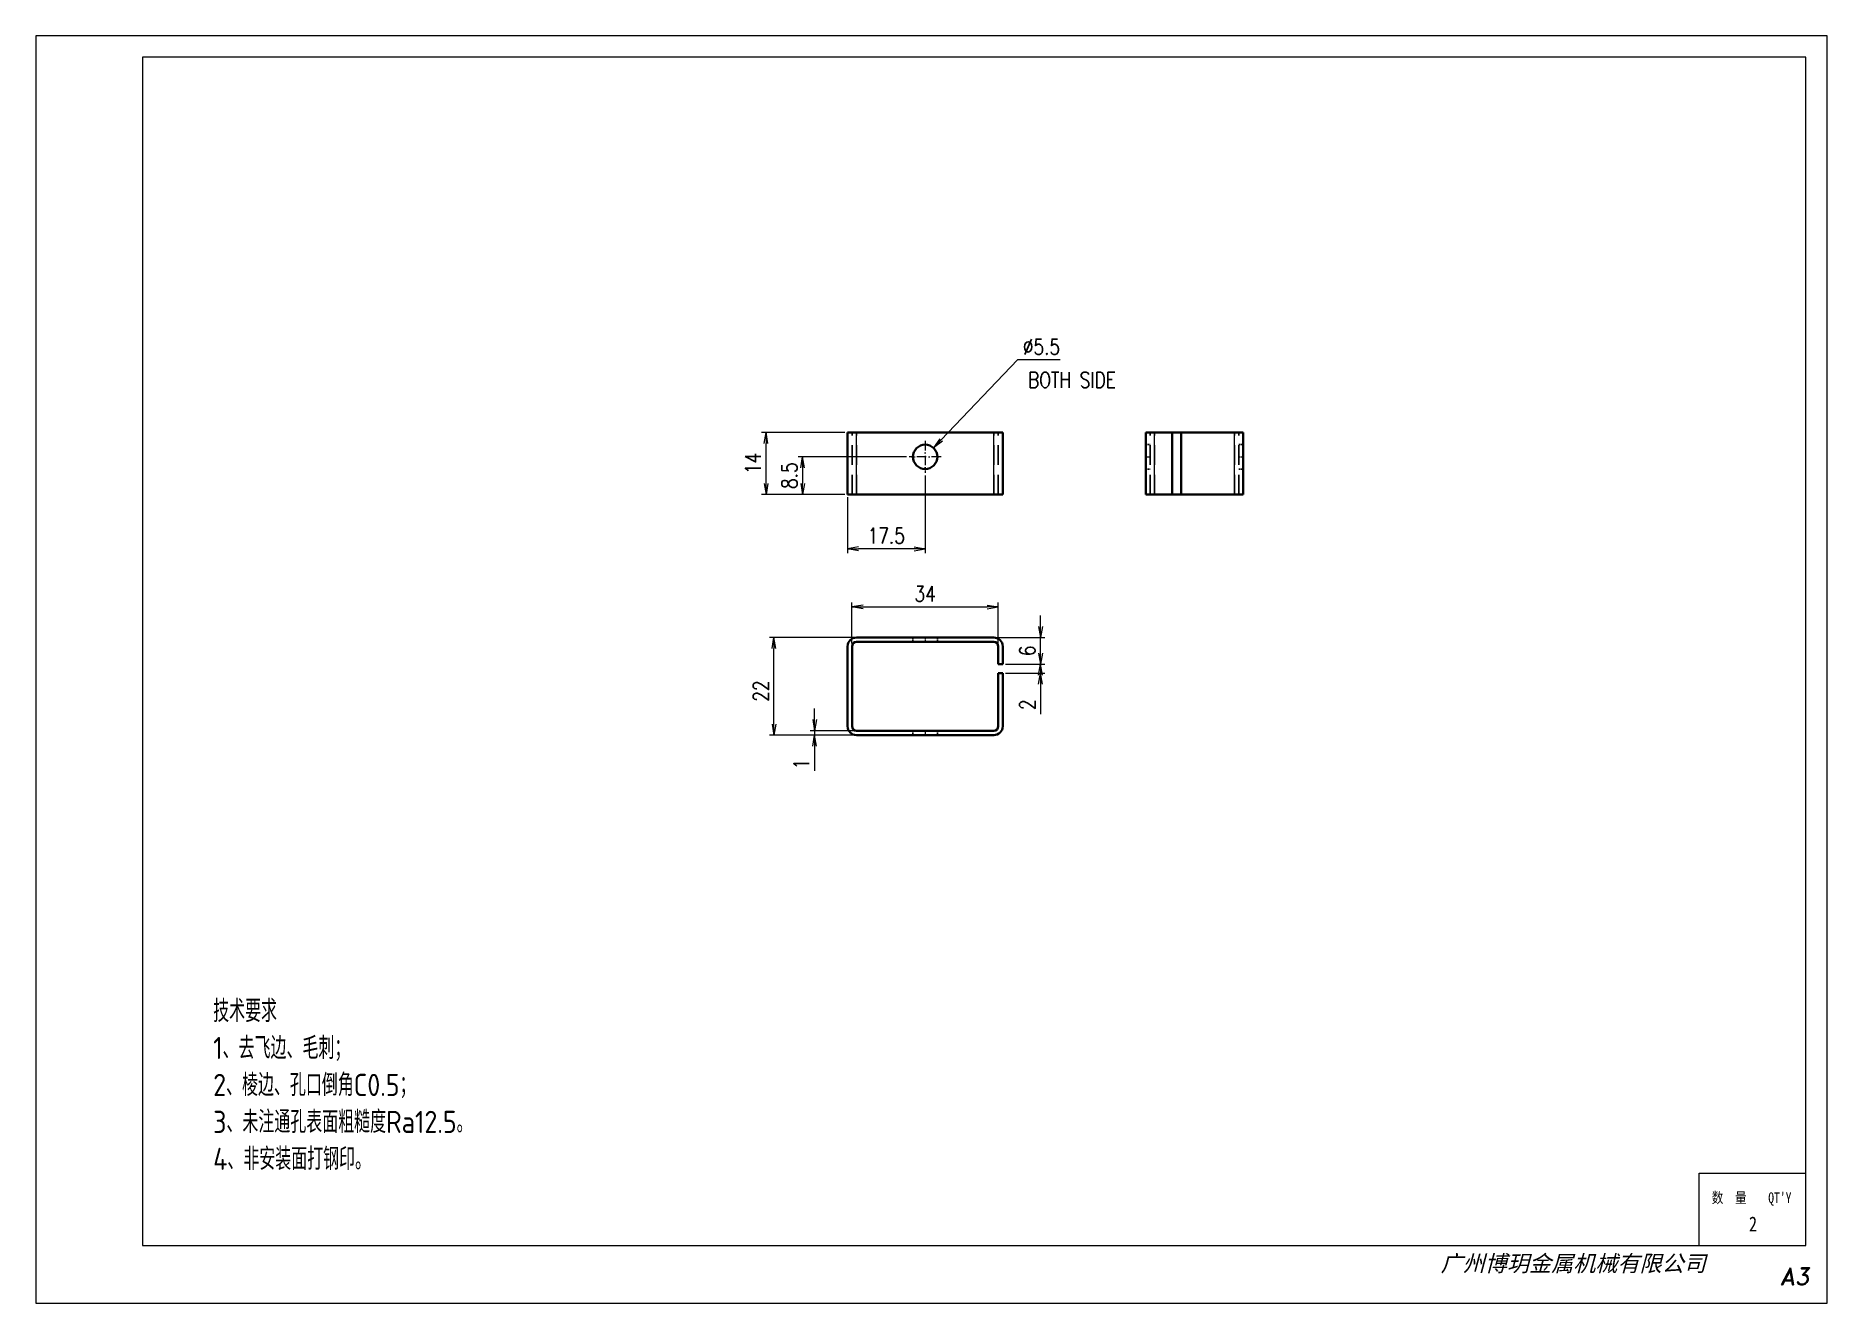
# Model space of a CAD drawing. Header units: millimetres. Extents: x 947 to 8432, y 980 to 2342.
# Drawn here: x 4630 to 5034.1, y 1550 to 1835.7 of the extents above; entities that cross this region are included whole.
import ezdxf
from ezdxf.enums import TextEntityAlignment as Align

# ---------------------------------------------------------------- set-up
doc = ezdxf.new("R2010")
doc.units = ezdxf.units.MM
for name, pattern in [('AM_ISO08W050x2', [9, 6, -0.75, 1.5, -0.75]), ('DASHDOT', [18.5, 12, -3, 0.5, -3]), ('DASHED', [19.05, 12.7, -6.35])]:
    doc.linetypes.add(name, pattern=pattern)
doc.layers.add('DIM', color=3, linetype='Continuous')
doc.layers.add('hidden', color=1, linetype='DASHED')
for name, color, linetype, lineweight in [('DRAWING', 7, 'Continuous', 35), ('中心线', 2, 'AM_ISO08W050x2', 18), ('图框BY', 7, 'Continuous', 0), ('标注线', 3, 'Continuous', 18)]:
    doc.layers.add(name, color=color, linetype=linetype, lineweight=lineweight)
doc.styles.add('DIM', font='romans.shx', dxfattribs={"width": 0.8, "bigfont": 'bigfont.shx'})
doc.styles.add('STYLE1', font='')
doc.styles.add('国标', font='simfang.ttf', dxfattribs={"width": 0.8})
doc.styles.add('机械长仿宋', font='gbenor.shx', dxfattribs={"height": 1, "bigfont": 'gbcbig.shx'})
doc.styles.add('标题字', font='romand.shx', dxfattribs={"oblique": 10, "bigfont": 'bigfont.shx'})
doc.styles.get('STYLE1').set_extended_font_data('SimSun')
doc.dimstyles.new('XR 1-1$0', dxfattribs={"dimtxt": 3.5, "dimasz": 2.5, "dimexe": 1, "dimexo": 0.625, "dimgap": 1.2, "dimtad": 1, "dimzin": 9, "dimdsep": 46, "dimtxsty": 'DIM', "dimblk": 'OPEN', "dimcen": 0, "dimclrd": 8, "dimclre": 8, "dimclrt": 2, "dimazin": 2, "dimtfac": 0.5, "dimtmove": 0, "dimatfit": 3, "dimldrblk": 'OPEN', "dimfxl": 1, "dimtolj": 2, "dimlwd": 18, "dimlwe": 18, "dimarcsym": 0})
doc.dimstyles.new('XR 1-1$3', dxfattribs={"dimtxt": 3.5, "dimasz": 2.5, "dimexe": 1, "dimexo": 0.625, "dimgap": 1.2, "dimtad": 1, "dimtoh": 1, "dimdsep": 46, "dimtxsty": 'DIM', "dimblk": 'OPEN', "dimcen": 0, "dimclrd": 8, "dimclre": 8, "dimclrt": 2, "dimazin": 2, "dimtfac": 0.5, "dimtofl": 0, "dimtmove": 0, "dimatfit": 3, "dimldrblk": 'OPEN', "dimfxl": 1, "dimtolj": 2, "dimlwd": 18, "dimlwe": 18, "dimarcsym": 0})

msp = doc.modelspace()

# ---------------------------------------------------------------- texts
at = {"layer": 'DIM', "insert": (4853.819, 1759.889), "char_height": 3.5, "width": 29.70421, "attachment_point": 1, "style": 'DIM'}
msp.add_mtext('{\\Fromans,bigfont|c134;BOTH SIDE}', dxfattribs=at)
at = {"layer": '图框BY', "style": '国标', "width": 0.8}
for s, p in [('数  量', (5008.01, 1572.577)), ("QT'Y ", (5020.76, 1572.577))]:
    msp.add_text(s, height=2.4051, dxfattribs=at).set_placement(p)
msp.add_text('2', height=3.367, dxfattribs=at).set_placement((5017.318, 1566.163), align=Align.CENTER)
at = {"layer": '图框BY', "lineweight": -3, "style": 'STYLE1', "oblique": 15}
msp.add_text('广州博玥金属机械有限公司', height=3.6557, dxfattribs=at).set_placement((4946.861, 1557.147))
at = {"layer": '图框BY', "style": '标题字', "oblique": 10}
msp.add_text('A3', height=3.8481, dxfattribs=at).set_placement((5026.755, 1556.025), align=Align.MIDDLE)
at = {"layer": '标注线', "color": 2, "insert": (4670, 1580), "char_height": 5, "width": 114.82461, "attachment_point": 7, "style": '机械长仿宋'}
msp.add_mtext('\\A2;技术要求\\P1、去飞边、毛刺；\\P2、棱边、孔口倒角C0.5；\\P3、未注通孔表面粗糙度Ra12.5。\\P4、非安装面打钢印。', dxfattribs=at)

# ---------------------------------------------------------------- blocks, each defined once
blk = doc.blocks.new('_Open')
at = {"color": 0, "linetype": 'ByBlock', "lineweight": -2}
for p, q in [((-1, 0.17), (0, 0)), ((-1, -0.17), (0, 0)), ((0, 0), (-1, 0))]:
    blk.add_line(p, q, dxfattribs=at)
blk = doc.blocks.new('*D239')
at = {"layer": 'DIM', "color": 8, "lineweight": 18, "transparency": 16777216}
for p, q in [((4805.65, 1681.57), (4805.65, 1684.07)), ((4815.36, 1679.07), (4804.65, 1679.07)), ((4815.18, 1678.07), (4804.65, 1678.07)), ((4805.65, 1679.07), (4805.65, 1678.07)), ((4805.65, 1675.57), (4805.65, 1670))]:
    blk.add_line(p, q, dxfattribs=at)
at = {"layer": 'DIM', "color": 8, "lineweight": 18, "transparency": 16777216, "xscale": 2.5, "yscale": 2.5, "zscale": 2.5}
for p, rotation in [((4805.65, 1679.07), 270), ((4805.65, 1678.07), 90)]:
    blk.add_blockref('_Open', p, dxfattribs=dict(at, rotation=rotation))
at = {"layer": 'DIM', "color": 2, "transparency": 16777216, "insert": (4802.7, 1671.53), "char_height": 3.5, "attachment_point": 5, "rotation": 90, "style": 'DIM'}
blk.add_mtext('\\A2;1', dxfattribs=at)
blk = doc.blocks.new('*D240')
at = {"layer": 'DIM', "color": 8, "lineweight": 18, "transparency": 16777216}
for p, q in [((4812.47, 1746.31), (4793.7, 1746.31)), ((4794.7, 1734.81), (4794.7, 1743.81)), ((4812.47, 1732.31), (4793.7, 1732.31))]:
    blk.add_line(p, q, dxfattribs=at)
at = {"layer": 'DIM', "color": 8, "lineweight": 18, "transparency": 16777216, "xscale": 2.5, "yscale": 2.5, "zscale": 2.5}
for p, rotation in [((4794.7, 1746.31), 90), ((4794.7, 1732.31), 270)]:
    blk.add_blockref('_Open', p, dxfattribs=dict(at, rotation=rotation))
at = {"layer": 'DIM', "color": 2, "transparency": 16777216, "insert": (4791.75, 1739.31), "char_height": 3.5, "attachment_point": 5, "rotation": 90, "style": 'DIM'}
blk.add_mtext('\\A2;14', dxfattribs=at)
blk = doc.blocks.new('*D241')
at = {"layer": 'DIM', "color": 8, "lineweight": 18, "transparency": 16777216}
for p, q in [((4826.39, 1740.81), (4801.96, 1740.81)), ((4802.96, 1738.31), (4802.96, 1734.81)), ((4812.47, 1732.31), (4801.96, 1732.31))]:
    blk.add_line(p, q, dxfattribs=at)
at = {"layer": 'DIM', "color": 8, "lineweight": 18, "transparency": 16777216, "xscale": 2.5, "yscale": 2.5, "zscale": 2.5}
for p, rotation in [((4802.96, 1740.81), 90), ((4802.96, 1732.31), 270)]:
    blk.add_blockref('_Open', p, dxfattribs=dict(at, rotation=rotation))
at = {"layer": 'DIM', "color": 2, "transparency": 16777216, "insert": (4800.01, 1736.56), "char_height": 3.5, "attachment_point": 5, "rotation": 90, "style": 'DIM'}
blk.add_mtext('\\A2;8.5', dxfattribs=at)
blk = doc.blocks.new('*D242')
at = {"layer": 'DIM', "color": 8, "lineweight": 18, "transparency": 16777216}
for p, q in [((4830.59, 1736.61), (4830.59, 1719.07)), ((4813.09, 1731.68), (4813.09, 1719.07)), ((4828.09, 1720.07), (4815.59, 1720.07))]:
    blk.add_line(p, q, dxfattribs=at)
at = {"layer": 'DIM', "color": 8, "lineweight": 18, "transparency": 16777216, "xscale": 2.5, "yscale": 2.5, "zscale": 2.5, "rotation": 180}
blk.add_blockref('_Open', (4813.09, 1720.07), dxfattribs=at)
at = {"layer": 'DIM', "color": 8, "lineweight": 18, "transparency": 16777216, "xscale": 2.5, "yscale": 2.5, "zscale": 2.5}
blk.add_blockref('_Open', (4830.59, 1720.07), dxfattribs=at)
at = {"layer": 'DIM', "color": 2, "transparency": 16777216, "insert": (4821.84, 1723.02), "char_height": 3.5, "attachment_point": 5, "style": 'DIM'}
blk.add_mtext('\\A2;17.5', dxfattribs=at)
blk = doc.blocks.new('*D243')
at = {"layer": 'DIM', "color": 8, "lineweight": 18, "transparency": 16777216}
for p, q in [((4814.47, 1700.07), (4795.48, 1700.07)), ((4796.48, 1680.57), (4796.48, 1697.57)), ((4814.55, 1678.07), (4795.48, 1678.07))]:
    blk.add_line(p, q, dxfattribs=at)
at = {"layer": 'DIM', "color": 8, "lineweight": 18, "transparency": 16777216, "xscale": 2.5, "yscale": 2.5, "zscale": 2.5}
for p, rotation in [((4796.48, 1700.07), 90), ((4796.48, 1678.07), 270)]:
    blk.add_blockref('_Open', p, dxfattribs=dict(at, rotation=rotation))
at = {"layer": 'DIM', "color": 2, "transparency": 16777216, "insert": (4793.53, 1687.99), "char_height": 3.5, "attachment_point": 5, "rotation": 90, "style": 'DIM'}
blk.add_mtext('\\A2;22', dxfattribs=at)
blk = doc.blocks.new('*D244')
at = {"layer": '标注线', "color": 8, "lineweight": 18, "transparency": 16777216}
for p, q in [((4814.09, 1698.69), (4814.09, 1707.97)), ((4816.59, 1706.97), (4844.59, 1706.97)), ((4847.09, 1698.69), (4847.09, 1707.97))]:
    blk.add_line(p, q, dxfattribs=at)
at = {"layer": '标注线', "color": 8, "lineweight": 18, "transparency": 16777216, "xscale": 2.5, "yscale": 2.5, "zscale": 2.5, "rotation": 180}
blk.add_blockref('_Open', (4814.09, 1706.97), dxfattribs=at)
at = {"layer": '标注线', "color": 8, "lineweight": 18, "transparency": 16777216, "xscale": 2.5, "yscale": 2.5, "zscale": 2.5}
blk.add_blockref('_Open', (4847.09, 1706.97), dxfattribs=at)
at = {"layer": '标注线', "color": 2, "transparency": 16777216, "insert": (4830.59, 1709.92), "char_height": 3.5, "attachment_point": 5, "style": 'DIM'}
blk.add_mtext('\\A2;\\A2;34', dxfattribs=at)
blk = doc.blocks.new('*D245')
at = {"layer": 'DIM', "color": 8, "lineweight": 18, "transparency": 16777216}
for p, q in [((4851.43, 1762.65), (4834.22, 1744.61)), ((4861.03, 1762.65), (4851.43, 1762.65))]:
    blk.add_line(p, q, dxfattribs=at)
at = {"layer": 'DIM', "color": 8, "lineweight": 18, "transparency": 16777216, "xscale": 2.5, "yscale": 2.5, "zscale": 2.5, "rotation": 226.3540472996767}
blk.add_blockref('_Open', (4832.49, 1742.8), dxfattribs=at)
at = {"layer": 'DIM', "color": 2, "transparency": 16777216, "insert": (4856.83, 1765.6), "char_height": 3.5, "attachment_point": 5, "style": 'DIM'}
blk.add_mtext('\\A2;∅5.5', dxfattribs=at)
blk = doc.blocks.new('*D246')
at = {"layer": '标注线', "color": 8, "lineweight": 18, "transparency": 16777216}
for p, q in [((4856.61, 1702.57), (4856.61, 1705.07)), ((4846.72, 1700.07), (4857.61, 1700.07)), ((4856.61, 1694.07), (4856.61, 1700.07)), ((4848.72, 1694.07), (4857.61, 1694.07)), ((4856.61, 1691.57), (4856.61, 1689.07))]:
    blk.add_line(p, q, dxfattribs=at)
at = {"layer": '标注线', "color": 8, "lineweight": 18, "transparency": 16777216, "xscale": 2.5, "yscale": 2.5, "zscale": 2.5}
for p, rotation in [((4856.61, 1700.07), 270), ((4856.61, 1694.07), 90)]:
    blk.add_blockref('_Open', p, dxfattribs=dict(at, rotation=rotation))
at = {"layer": '标注线', "color": 2, "transparency": 16777216, "insert": (4853.66, 1697.07), "char_height": 3.5, "attachment_point": 5, "rotation": 90, "style": 'DIM'}
blk.add_mtext('\\A2;6', dxfattribs=at)
blk = doc.blocks.new('*D247')
at = {"layer": '标注线', "color": 8, "lineweight": 18, "transparency": 16777216}
for p, q in [((4856.61, 1696.57), (4856.61, 1699.07)), ((4849.34, 1694.07), (4857.61, 1694.07)), ((4856.61, 1694.07), (4856.61, 1692.07)), ((4848.72, 1692.07), (4857.61, 1692.07)), ((4856.61, 1689.57), (4856.61, 1682.8))]:
    blk.add_line(p, q, dxfattribs=at)
at = {"layer": '标注线', "color": 8, "lineweight": 18, "transparency": 16777216, "xscale": 2.5, "yscale": 2.5, "zscale": 2.5}
for p, rotation in [((4856.61, 1694.07), 270), ((4856.61, 1692.07), 90)]:
    blk.add_blockref('_Open', p, dxfattribs=dict(at, rotation=rotation))
at = {"layer": '标注线', "color": 2, "transparency": 16777216, "insert": (4853.66, 1684.93), "char_height": 3.5, "attachment_point": 5, "rotation": 90, "style": 'DIM'}
blk.add_mtext('\\A2;2', dxfattribs=at)

# ---------------------------------------------------------------- dimensions: what is measured, and where the dimension line sits
at = {"layer": 'DIM'}
dim = msp.add_diameter_dim_2p(p1=(4828.697, 1738.817), p2=(4832.493, 1742.797), dimstyle='XR 1-1$3', dxfattribs=at)
dim.commit()
dim.dimension.update_dxf_attribs({"geometry": '*D245', "text_midpoint": (4856.833, 1762.654), "dimtype": 163})
for base, p1, p2, picture, middle in [((4794.7, 1746.307), (4813.095, 1732.307), (4813.095, 1746.307), '*D240', (4791.75, 1739.307)), ((4802.961, 1732.307), (4827.02, 1740.807), (4813.095, 1732.307), '*D241', (4800.011, 1736.557)), ((4805.647, 1678.067), (4815.982, 1679.067), (4815.803, 1678.067), '*D239', (4802.697, 1671.533))]:
    dim = msp.add_linear_dim(base=base, p1=p1, p2=p2, angle=90, dimstyle='XR 1-1$0', dxfattribs=at)
    dim.commit()
    dim.dimension.update_dxf_attribs({"geometry": picture, "text_midpoint": middle})
dim = msp.add_linear_dim(base=(4813.095, 1720.071), p1=(4830.595, 1737.232), p2=(4813.095, 1732.307), dimstyle='XR 1-1$0', dxfattribs=at)
dim.commit()
dim.dimension.update_dxf_attribs({"geometry": '*D242', "text_midpoint": (4821.845, 1723.021)})
dim = msp.add_linear_dim(base=(4796.48, 1700.067), p1=(4815.178, 1678.067), p2=(4815.095, 1700.067), angle=90, dimstyle='XR 1-1$0', dxfattribs=at)
dim.commit()
dim.dimension.update_dxf_attribs({"geometry": '*D243', "text_midpoint": (4796.48, 1687.985), "dimtype": 160})
at = {"layer": '标注线'}
dim = msp.add_linear_dim(base=(4847.095, 1706.972), p1=(4814.095, 1698.067), p2=(4847.095, 1698.067), text='\\A2;34', dimstyle='XR 1-1$0', override={"dimtxsty": 'DIM', "dimldrblk": 'Open'}, dxfattribs=at)
dim.commit()
dim.dimension.update_dxf_attribs({"geometry": '*D244', "text_midpoint": (4830.595, 1709.922)})
for base, p1, p2, picture, middle in [((4856.615, 1700.067), (4848.095, 1694.067), (4846.095, 1700.067), '*D246', (4853.665, 1697.067)), ((4856.615, 1692.067), (4848.72, 1694.067), (4848.095, 1692.067), '*D247', (4853.665, 1684.933))]:
    dim = msp.add_linear_dim(base=base, p1=p1, p2=p2, angle=90, dimstyle='XR 1-1$0', dxfattribs=at)
    dim.commit()
    dim.dimension.update_dxf_attribs({"geometry": picture, "text_midpoint": middle})

# ---------------------------------------------------------------- linework, layer by layer
at = {"color": 7, "lineweight": 13, "ltscale": 0.35}
for p, q in [((4815.095, 1732.307), (4815.095, 1746.307)), ((4846.095, 1732.307), (4846.095, 1746.307)), ((4882.335, 1732.307), (4882.335, 1746.307)), ((4900.335, 1732.307), (4900.335, 1746.307))]:
    msp.add_line(p, q, dxfattribs=at)
at = {"layer": 'DRAWING', "ltscale": 0.05}
for p, q in [((4815.095, 1746.307), (4813.095, 1746.307)), ((4848.095, 1746.307), (4846.095, 1746.307)), ((4882.335, 1746.307), (4880.335, 1746.307)), ((4902.335, 1746.307), (4900.335, 1746.307)), ((4815.095, 1732.307), (4813.095, 1732.307)), ((4848.095, 1732.307), (4846.095, 1732.307)), ((4882.335, 1732.307), (4880.335, 1732.307)), ((4902.335, 1732.307), (4900.335, 1732.307))]:
    msp.add_line(p, q, dxfattribs=at)
at = {"layer": 'DRAWING', "ltscale": 0.35}
for p, q in [((4813.095, 1732.307), (4813.095, 1746.307)), ((4848.095, 1732.307), (4848.095, 1746.307)), ((4880.335, 1732.307), (4880.335, 1746.307)), ((4886.335, 1732.307), (4886.335, 1746.307)), ((4888.335, 1732.307), (4888.335, 1746.307)), ((4902.335, 1732.307), (4902.335, 1746.307))]:
    msp.add_line(p, q, dxfattribs=at)
at = {"layer": 'DRAWING'}
for p, q in [((4815.095, 1746.307), (4846.095, 1746.307)), ((4815.095, 1732.307), (4846.095, 1732.307)), ((4815.095, 1700.067), (4846.095, 1700.067)), ((4846.095, 1699.067), (4815.095, 1699.067)), ((4848.095, 1694.067), (4847.095, 1694.067)), ((4848.095, 1692.067), (4847.095, 1692.067)), ((4846.095, 1679.067), (4815.095, 1679.067)), ((4846.095, 1678.067), (4815.095, 1678.067))]:
    msp.add_line(p, q, dxfattribs=at)
at = {"layer": 'DRAWING', "ltscale": 0.45}
for p, q in [((4882.335, 1746.307), (4900.335, 1746.307)), ((4882.335, 1732.307), (4900.335, 1732.307)), ((4813.095, 1680.067), (4813.095, 1698.067)), ((4814.095, 1698.067), (4814.095, 1680.067)), ((4847.095, 1694.067), (4847.095, 1698.067)), ((4848.095, 1698.067), (4848.095, 1694.067)), ((4847.095, 1680.067), (4847.095, 1692.067)), ((4848.095, 1692.067), (4848.095, 1680.067))]:
    msp.add_line(p, q, dxfattribs=at)
at = {"layer": 'DRAWING'}
msp.add_circle((4830.595, 1740.807), 2.75, dxfattribs=at)
for centre, radius, start, end in [((4815.095, 1698.067), 2, 90, 180), ((4815.095, 1698.067), 1, 90, 180), ((4846.095, 1698.067), 2, 0, 90), ((4846.095, 1698.067), 1, 0, 90), ((4815.095, 1680.067), 2, 180, 270), ((4815.095, 1680.067), 1, 180, 270), ((4846.095, 1680.067), 1, 270, 0), ((4846.095, 1680.067), 2, 270, 0)]:
    msp.add_arc(centre, radius, start, end, dxfattribs=at)
at = {"layer": 'hidden', "linetype": 'DASHED', "ltscale": 0.35}
for p, q in [((4814.095, 1732.307), (4814.095, 1746.307)), ((4815.095, 1732.307), (4815.095, 1746.307)), ((4815.095, 1732.307), (4815.095, 1746.307)), ((4815.095, 1732.307), (4815.095, 1746.307)), ((4846.095, 1732.307), (4846.095, 1746.307)), ((4846.095, 1732.307), (4846.095, 1746.307)), ((4846.095, 1732.307), (4846.095, 1746.307)), ((4847.095, 1732.307), (4847.095, 1746.307)), ((4881.335, 1732.307), (4881.335, 1746.307)), ((4882.335, 1732.307), (4882.335, 1746.307)), ((4882.335, 1732.307), (4882.335, 1746.307)), ((4882.335, 1732.307), (4882.335, 1746.307)), ((4900.335, 1732.307), (4900.335, 1746.307)), ((4900.335, 1732.307), (4900.335, 1746.307)), ((4900.335, 1732.307), (4900.335, 1746.307)), ((4901.335, 1732.307), (4901.335, 1746.307))]:
    msp.add_line(p, q, dxfattribs=at)
at = {"layer": 'hidden', "linetype": 'DASHED', "ltscale": 0.025}
for p, q in [((4880.335, 1743.557), (4881.335, 1743.557)), ((4901.335, 1743.557), (4902.335, 1743.557)), ((4880.335, 1738.057), (4881.335, 1738.057)), ((4901.335, 1738.057), (4902.335, 1738.057)), ((4827.845, 1700.067), (4827.845, 1699.067)), ((4833.345, 1700.067), (4833.345, 1699.067)), ((4827.845, 1679.067), (4827.845, 1678.067)), ((4833.345, 1679.067), (4833.345, 1678.067))]:
    msp.add_line(p, q, dxfattribs=at)
at = {"layer": '中心线', "linetype": 'DASHDOT', "ltscale": 0.17875}
for p, q in [((4830.595, 1744.382), (4830.595, 1737.232)), ((4834.17, 1740.807), (4827.02, 1740.807))]:
    msp.add_line(p, q, dxfattribs=at)
at = {"layer": '中心线', "linetype": 'DASHDOT', "ltscale": 0.03}
for p, q in [((4880.235, 1740.807), (4881.435, 1740.807)), ((4901.235, 1740.807), (4902.435, 1740.807))]:
    msp.add_line(p, q, dxfattribs=at)
at = {"layer": '中心线', "linetype": 'DASHDOT', "ltscale": 0.030015}
for p, q in [((4830.595, 1700.167), (4830.595, 1698.966)), ((4830.595, 1679.167), (4830.595, 1677.966))]:
    msp.add_line(p, q, dxfattribs=at)
at = {"layer": '图框BY'}
msp.add_lwpolyline([(5034.051, 1835.722), (4630, 1835.722), (4630, 1550), (5034.051, 1550)], close=True, dxfattribs=at)
for points in [[(4654.051, 1830.911), (4654.051, 1562.987), (5029.241, 1562.987), (5029.241, 1830.911), (4654.051, 1830.911)], [(5005.19, 1562.987), (5005.19, 1579.342), (5029.241, 1579.342)]]:
    msp.add_lwpolyline(points, dxfattribs=at)

msp.set_redraw_order([(e.dxf.handle, doc.entitydb.next_handle()) for e in msp.query("TEXT MTEXT ATTDEF DIMENSION ARC_DIMENSION")])  # texts and dimensions are drawn at this point

doc.saveas('drawing.dxf')
